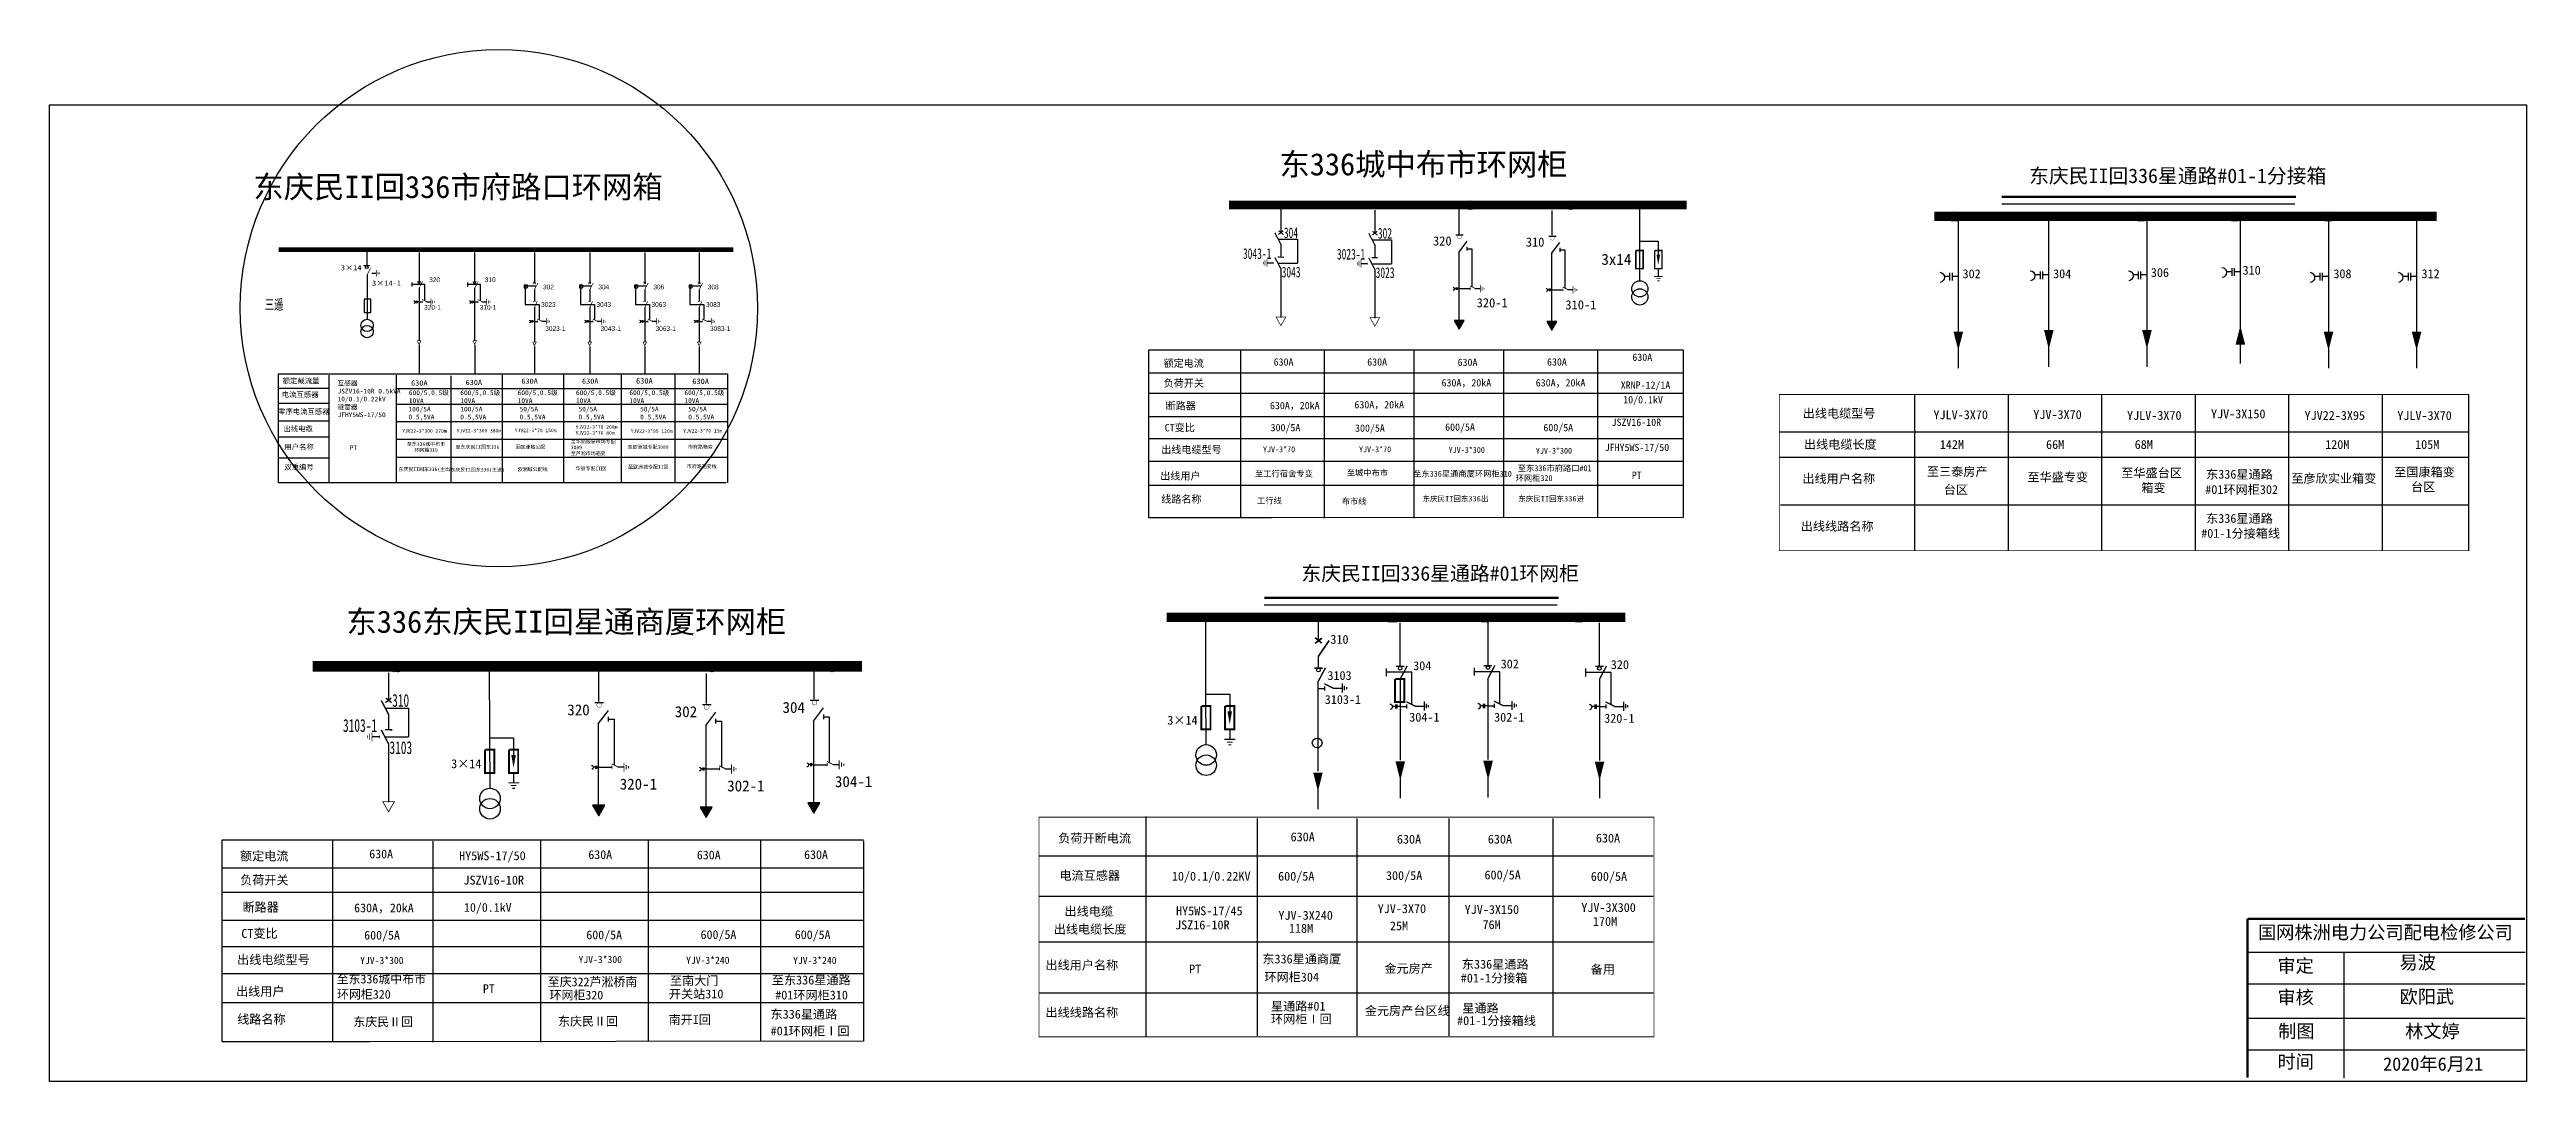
# Model space of a CAD drawing. Extents: x -53 to 504, y -237 to -5.
import ezdxf

# ---------------------------------------------------------------- set-up
doc = ezdxf.new("R2010")
doc.units = 0
doc.header["$LTSCALE"] = 0.774411
doc.linetypes.add('ACAD_ISO02W100', pattern=[15, 12, -3])
doc.linetypes.add('CENTER', pattern=[50.8, 31.75, -6.35, 6.35, -6.35])
doc.layers.get('0').update_dxf_attribs({"linetype": 'CONTINUOUS'})
for name, color, linetype in [('1', 7, 'CONTINUOUS'), ('10KV线路', 7, 'CONTINUOUS'), ('2', 7, 'CONTINUOUS'), ('3', 7, 'CONTINUOUS')]:
    doc.layers.add(name, color=color, linetype=linetype)
doc.styles.add('HZ', font='')
doc.styles.add('hztxt_txtstyle_0.00_0_0', font='simkai.ttf')
doc.styles.add('hztxt_txtstyle_1.80_0_0', font='', dxfattribs={"height": 1.8, "bigfont": 'hztxt.shx'})
doc.styles.add('hztxt_txtstyle_2.70_0_0', font='simkai.ttf', dxfattribs={"height": 2.7})
doc.styles.get("Standard").update_dxf_attribs({"font": '', "height": 2.5})
doc.styles.add('字体', font='', dxfattribs={"height": 2.5})
doc.styles.add('宋体', font='')
doc.styles.get('HZ').set_extended_font_data('SimSun')
doc.styles.get('hztxt_txtstyle_1.80_0_0').set_extended_font_data('hztxt')
doc.styles.get('Standard').set_extended_font_data('SimSun')
doc.styles.get('字体').set_extended_font_data('楷体_GB2312')
doc.styles.get('宋体').set_extended_font_data('SimSun')

msp = doc.modelspace()

# ---------------------------------------------------------------- texts
at = {"style": 'HZ'}
for s, height, p in [('东庆民II回336星通路#01-1分接箱', 3.2683, (392.38, -34.92)), ('302', 2, (377.42, -56.31)), ('304', 2, (397.77, -56.31)), ('306', 2, (419.74, -56.03)), ('310', 2, (440.36, -55.53)), ('308', 2, (460.77, -56.31)), ('312', 2, (480.58, -56.31)), ('出线电缆型号', 2, (341.49, -87.69)), ('YJLV-3X70', 2, (370.88, -88.01)), ('YJV-3X70', 2, (393.32, -87.97)), ('YJLV-3X70', 2, (414.39, -88.16)), ('YJV-3X150', 2, (433.27, -87.82)), ('YJV22-3X95', 2, (454.28, -88.16)), ('YJLV-3X70', 2, (475.14, -88.19)), ('出线电缆长度', 2, (341.76, -94.66)), ('142M', 2, (372.3, -94.7)), ('66M', 2, (396.19, -94.7)), ('68M', 2, (416.11, -94.7)), ('120M', 2, (458.93, -94.7)), ('105M', 2, (479.13, -94.7)), ('出线用户名称', 2, (341.41, -102.36)), ('至三泰房产', 2, (369.41, -100.79)), ('至华盛专变', 2, (392, -102.02)), ('至华盛台区', 2, (413.1, -101.08)), ('东336星通路', 2, (432.16, -101.38)), ('至彦欣实业箱变', 2, (451.33, -102.31)), ('至国康箱变', 2, (474.44, -100.89)), ('台区', 2, (373.2, -104.85)), ('箱变', 2, (417.61, -104.42)), ('#01环网柜302', 2, (431.98, -104.83)), ('台区', 2, (478.24, -104.22)), ('出线线路名称', 2, (341.05, -113.08)), ('东336星通路', 2, (432.16, -111.32)), ('#01-1分接箱线', 2, (431.06, -114.67)), ('东庆民II回336星通路#01环网柜', 3.2683, (228.81, -124.32)), ('310', 2, (235.32, -138.51)), ('3103', 2, (234.65, -146.64)), ('304', 2, (253.93, -144.44)), ('302', 2, (273.6, -144.04)), ('320', 2, (298.35, -144.19)), ('3103-1', 2, (234.05, -152.04)), ('3×14', 2, (198.67, -156.69)), ('304-1', 2, (253.05, -156.01)), ('302-1', 2, (272.12, -156.02)), ('320-1', 2, (296.87, -156.27)), ('3×14', 2, (37.69, -166.48)), ('负荷开断电流', 2, (174.16, -183.21)), ('630A', 2, (226.38, -182.92)), ('630A', 2, (250.28, -183.44)), ('630A', 2, (270.71, -183.43)), ('630A', 2, (295, -183.19)), ('HY5WS-17/50', 2, (39.49, -187.16)), ('电流互感器', 2, (174.41, -191.59)), ('JSZV16-10R', 2, (40.46, -192.64)), ('10/0.1/0.22KV', 2, (199.69, -191.77)), ('600/5A', 2, (223.57, -191.77)), ('300/5A', 2, (247.82, -191.62)), ('600/5A', 2, (269.96, -191.48)), ('600/5A', 2, (293.85, -191.81)), ('出线电缆', 2, (175.57, -199.66)), ('HY5WS-17/45', 2, (200.63, -199.56)), ('YJV-3X240', 2, (223.64, -200.56)), ('YJV-3X70', 2, (245.95, -199.06)), ('YJV-3X150', 2, (265.5, -199.26)), ('YJV-3X300', 2, (291.73, -198.8)), ('170M', 2, (294.34, -201.93)), ('出线电缆长度', 2, (173.13, -203.67)), ('JSZ16-10R', 2, (200.42, -202.72)), ('118M', 2, (226.01, -203.48)), ('25M', 2, (248.71, -202.93)), ('76M', 2, (269.52, -202.66)), ('出线用户名称', 2, (171.27, -211.75)), ('PT', 2, (203.56, -212.63)), ('东336星通商厦', 2, (220.03, -210.37)), ('金元房产', 2, (247.46, -212.5)), ('东336星通路', 2, (264.88, -211.55)), ('环网柜304', 2, (220.49, -214.44)), ('#01-1分接箱', 2, (264.63, -214.66)), ('出线线路名称', 2, (171.27, -222.38)), ('环网柜Ⅰ回', 2, (221.97, -223.88)), ('星通路#01', 2, (221.97, -220.99)), ('金元房产台区线', 2, (243.06, -222)), ('#01-1分接箱线', 2, (263.8, -224.24)), ('星通路', 2, (264.97, -221.42))]:
    msp.add_text(s, height=height, dxfattribs=at).set_placement(p)
at = {"style": '宋体', "width": 0.65}
for s, height, p in [('3043-1', 2.403, (215.67, -51.98)), ('304', 2.403, (224.87, -47.29)), ('3023-1', 2.403, (236.79, -52.11)), ('302', 2.403, (245.99, -47.41)), ('3043', 2.403, (224.37, -56.13)), ('3023', 2.403, (245.49, -56.26)), ('310', 2.884, (24.43, -152.68)), ('3103-1', 2.884, (13.39, -158.31)), ('3103', 2.884, (23.83, -163.29))]:
    msp.add_text(s, height=height, dxfattribs=at).set_placement(p)
at = {"color": 0}
for s, height, p in [('320', 2.055, (258.38, -48.96)), ('310', 2.055, (279.24, -49.22)), ('320-1', 2.055, (268.19, -62.87)), ('310-1', 2.055, (288.13, -63.33)), ('630A', 1.639, (222.57, -75.96)), ('630A', 1.639, (243.6, -75.96)), ('630A', 1.639, (263.92, -76.04)), ('630A', 1.639, (284.02, -75.96)), ('630A', 1.639, (303.2, -74.9)), ('630A，20kA', 1.639, (260.31, -80.65)), ('630A，20kA', 1.639, (281.49, -80.65)), ('XRNP-12/1A', 1.639, (300.58, -81.16)), ('10/0.1kV', 1.639, (301.14, -84.45)), ('630A，20kA', 1.639, (221.74, -85.76)), ('300/5A', 1.639, (221.88, -90.72)), ('630A，20kA', 1.639, (240.72, -85.57)), ('300/5A', 1.639, (240.87, -90.84)), ('600/5A', 1.639, (261.12, -90.61)), ('600/5A', 1.639, (283.2, -90.72)), ('JSZV16-10R', 1.639, (298.51, -89.52)), ('YJV-3*70', 1.328, (220.17, -95.45)), ('YJV-3*70', 1.328, (241.76, -95.45)), ('YJV-3*300', 1.328, (261.91, -95.6)), ('YJV-3*300', 1.328, (281.51, -95.78)), ('JFHY5WS-17/50', 1.6394, (296.98, -95.18)), ('至工行宿舍专变', 1.328, (218.38, -100.94)), ('至城中布市', 1.328, (239.01, -100.72)), ('至东336星通商厦环网柜310', 1.3284, (253.93, -100.94)), ('至东336市府路口#01', 1.3284, (277.46, -99.7)), ('PT', 1.639, (303.08, -101.43)), ('工行线', 1.328, (218.83, -106.99)), ('布市线', 1.328, (237.87, -107.14)), ('环网柜320', 1.328, (276.96, -101.92)), ('320', 2.466, (63.8, -154.6)), ('302', 2.466, (87.96, -155.01)), ('304', 2.466, (112.18, -154.05)), ('320-1', 2.466, (75.58, -171.29)), ('302-1', 2.466, (99.74, -171.7)), ('304-1', 2.466, (123.96, -170.74)), ('630A', 1.967, (19.28, -186.74)), ('630A', 1.967, (68.53, -186.9)), ('630A', 1.967, (92.92, -186.98)), ('630A', 1.967, (117.03, -186.9)), ('630A，20kA', 1.967, (15.89, -198.87)), ('10/0.1kV', 1.967, (40.58, -198.76)), ('600/5A', 1.967, (18.15, -205.01)), ('600/5A', 1.967, (68.08, -204.95)), ('600/5A', 1.967, (93.77, -204.88)), ('600/5A', 1.967, (114.94, -204.9)), ('YJV-3*300', 1.594, (17.24, -210.49)), ('YJV-3*300', 1.594, (66.33, -210.28)), ('YJV-3*240', 1.594, (90.5, -210.46)), ('YJV-3*240', 1.594, (114.56, -210.5)), ('至东336城中布市', 1.967, (11.95, -214.87)), ('环网柜320', 1.967, (12.04, -218.31)), ('PT', 1.967, (44.83, -217.04)), ('至庆322芦淞桥南', 1.967, (59.42, -215.5)), ('环网柜320', 1.967, (59.82, -218.48)), ('东庆民Ⅱ回', 1.967, (15.71, -224.49)), ('东庆民Ⅱ回', 1.967, (61.74, -224.38))]:
    msp.add_text(s, height=height, dxfattribs=at).set_placement(p)
at = {"color": 0, "linetype": 'Continuous', "style": 'hztxt_txtstyle_2.70_0_0'}
for s, p in [('3×14', (12.91, -54.55)), ('3×14-1', (19.93, -58.02))]:
    msp.add_text(s, height=1.183, dxfattribs=at).set_placement(p)
at = {"color": 7, "linetype": 'Continuous', "style": '字体'}
msp.add_text('3x14', height=2.485, dxfattribs=at).set_placement((296.22, -53.32))
at = {"color": 0}
for s, height, style, p in [('320', 1.065, 'hztxt_txtstyle_1.80_0_0', (32.75, -57.2)), ('310', 1.065, 'hztxt_txtstyle_1.80_0_0', (45.25, -57.2)), ('302', 1.065, 'hztxt_txtstyle_1.80_0_0', (58.34, -58.82)), ('304', 1.065, 'hztxt_txtstyle_1.80_0_0', (70.77, -58.82)), ('306', 1.065, 'hztxt_txtstyle_1.80_0_0', (83.14, -58.82)), ('308', 1.065, 'hztxt_txtstyle_1.80_0_0', (95.38, -58.82)), ('320-1', 1.065, 'hztxt_txtstyle_1.80_0_0', (31.62, -63.39)), ('310-1', 1.065, 'hztxt_txtstyle_1.80_0_0', (44.11, -63.39)), ('3023', 1.065, 'hztxt_txtstyle_1.80_0_0', (57.92, -62.76)), ('3043', 1.065, 'hztxt_txtstyle_1.80_0_0', (70.35, -62.76)), ('3063', 1.065, 'hztxt_txtstyle_1.80_0_0', (82.72, -62.76)), ('3083', 1.065, 'hztxt_txtstyle_1.80_0_0', (94.95, -62.76)), ('3023-1', 1.065, 'hztxt_txtstyle_1.80_0_0', (58.83, -68.17)), ('3043-1', 1.065, 'hztxt_txtstyle_1.80_0_0', (71.26, -68.17)), ('3063-1', 1.065, 'hztxt_txtstyle_1.80_0_0', (83.63, -68.17)), ('3083-1', 1.065, 'hztxt_txtstyle_1.80_0_0', (95.87, -68.17)), ('额定电流', 1.661, 'HZ', (197.83, -76.25)), ('负荷开关', 1.661, 'HZ', (197.85, -80.74)), ('CT变比', 1.661, 'HZ', (198.08, -90.75)), ('断路器', 1.661, 'HZ', (198.29, -85.83)), ('出线电缆型号', 1.661, 'HZ', (197.29, -95.68)), ('出线用户', 1.661, 'HZ', (197.08, -101.61)), ('线路名称', 1.661, 'HZ', (197.3, -106.82)), ('额定电流', 1.993, 'HZ', (-9.75, -187.24)), ('负荷开关', 1.993, 'HZ', (-9.73, -192.63)), ('断路器', 1.993, 'HZ', (-9.2, -198.74)), ('CT变比', 1.993, 'HZ', (-9.46, -204.64)), ('出线电缆型号', 1.993, 'HZ', (-10.41, -210.55)), ('出线用户', 1.993, 'HZ', (-10.66, -217.67)), ('线路名称', 1.993, 'HZ', (-10.39, -223.92))]:
    msp.add_text(s, height=height, dxfattribs=dict(at, style=style)).set_placement(p)
at = {"color": 1, "linetype": 'Continuous', "attachment_point": 1, "style": '字体'}
for s, insert, char_height, width in [('{\\fSimSun|b0|i0|c134|p2;\\C0;东\\f楷体_GB2312|b0|i0|c134|p49;336\\fSimSun|b0|i0|c134|p2;城中布市环网柜}', (223.87, -28.19), 5, 82.4937), ('{\\fSimSun|b0|i0|c134|p2;\\C0;东庆民\\f楷体_GB2312|b0|i0|c134|p49;II\\fSimSun|b0|i0|c134|p2;回东\\f楷体_GB2312|b0|i0|c134|p49;336\\fSimSun|b0|i0|c134|p2;出}', (256.06, -105.3), 1.2, 14.6827), ('{\\fSimSun|b0|i0|c134|p2;\\C0;东庆民\\f楷体_GB2312|b0|i0|c134|p49;II\\fSimSun|b0|i0|c134|p2;回东\\f楷体_GB2312|b0|i0|c134|p49;336\\fSimSun|b0|i0|c134|p2;进}', (277.57, -105.3), 1.2, 14.6827), ('{\\fSimSun|b0|i0|c134|p2;\\C0;东\\f楷体_GB2312|b0|i0|c134|p49;336\\fSimSun|b0|i0|c134|p2;东庆民\\f楷体_GB2312|b0|i0|c134|p49;II\\fSimSun|b0|i0|c134|p2;回星通商厦环网柜}', (14.16, -131.04), 5, 120.1685)]:
    msp.add_mtext(s, dxfattribs=dict(at, insert=insert, char_height=char_height, width=width))
at = {"color": 0, "linetype": 'Continuous'}
for s, insert, char_height, width, attachment_point, style in [('{\\fSimSun|b0|i0|c134|p2;电流互感器}', (-0.38, -81.87), 1.1831, 19.073, 1, 'hztxt_txtstyle_2.70_0_0'), ('{\\fSimSun|b0|i0|c134|p2;额定载流量}', (-0.18, -78.79), 1.1831, 19.073, 1, 'hztxt_txtstyle_2.70_0_0'), ('\\A1;{\\fSimSun|b0|i0|c134|p2;互感器\\PJSZV16-10R 0.5kVA\\P10/0.1/0.22kV\\P避雷器\\PJFHY5WS-17/50}', (12.15, -79.39), 1.0648, 19.6339, 1, 'hztxt_txtstyle_2.70_0_0'), ('\\A1;{\\fSimSun|b0|i0|c134|p2;600/5,0.5级\\P10VA}', (28.19, -81.53), 1.0648, 19.6339, 1, 'hztxt_txtstyle_2.70_0_0'), ('{\\fSimSun|b0|i0|c134|p2;630A}', (28.69, -79.28), 1.1831, 19.073, 1, 'hztxt_txtstyle_2.70_0_0'), ('\\A1;{\\fSimSun|b0|i0|c134|p2;600/5,0.5级\\P10VA}', (39.75, -81.53), 1.0648, 19.6339, 1, 'hztxt_txtstyle_2.70_0_0'), ('{\\fSimSun|b0|i0|c134|p2;630A}', (40.94, -79.14), 1.1831, 19.073, 1, 'hztxt_txtstyle_2.70_0_0'), ('\\A1;{\\fSimSun|b0|i0|c134|p2;600/5,0.5级\\P10VA}', (52.64, -81.53), 1.0648, 19.6339, 1, 'hztxt_txtstyle_2.70_0_0'), ('{\\fSimSun|b0|i0|c134|p2;630A}', (53.47, -78.86), 1.1831, 19.073, 1, 'hztxt_txtstyle_2.70_0_0'), ('\\A1;{\\fSimSun|b0|i0|c134|p2;600/5,0.5级\\P10VA}', (65.74, -81.53), 1.0648, 19.6339, 1, 'hztxt_txtstyle_2.70_0_0'), ('{\\fSimSun|b0|i0|c134|p2;630A}', (67.11, -78.86), 1.1831, 19.073, 1, 'hztxt_txtstyle_2.70_0_0'), ('\\A1;{\\fSimSun|b0|i0|c134|p2;600/5,0.5级\\P10VA}', (77.75, -81.53), 1.0648, 19.6339, 1, 'hztxt_txtstyle_2.70_0_0'), ('{\\fSimSun|b0|i0|c134|p2;630A}', (79.24, -78.76), 1.2538, 10.0818, 1, 'hztxt_txtstyle_0.00_0_0'), ('\\A1;{\\fSimSun|b0|i0|c134|p2;600/5,0.5级\\P10VA}', (90.12, -81.53), 1.0648, 19.6339, 1, 'hztxt_txtstyle_2.70_0_0'), ('{\\fSimSun|b0|i0|c134|p2;630A}', (91.89, -78.86), 1.2538, 10.0818, 1, 'hztxt_txtstyle_0.00_0_0'), ('{\\fSimSun|b0|i0|c134|p2;零序电流互感器}', (-1.22, -85.68), 1.1831, 19.073, 1, 'hztxt_txtstyle_2.70_0_0'), ('{\\fSimSun|b0|i0|c134|p2;100/5A\\P0.5,5VA}', (28.1, -85.21), 1.0648, 19.073, 1, 'hztxt_txtstyle_2.70_0_0'), ('{\\fSimSun|b0|i0|c134|p2;100/5A\\P0.5,5VA}', (39.74, -85.21), 1.0648, 19.073, 1, 'hztxt_txtstyle_2.70_0_0'), ('{\\fSimSun|b0|i0|c134|p2;50/5A\\P0.5,5VA}', (53.07, -85.21), 1.0648, 19.073, 1, 'hztxt_txtstyle_2.70_0_0'), ('{\\fSimSun|b0|i0|c134|p2;50/5A\\P0.5,5VA}', (66.32, -85.21), 1.0648, 19.073, 1, 'hztxt_txtstyle_2.70_0_0'), ('{\\fSimSun|b0|i0|c134|p2;50/5A\\P0.5,5VA}', (80.17, -85.21), 1.0648, 19.073, 1, 'hztxt_txtstyle_2.70_0_0'), ('{\\fSimSun|b0|i0|c134|p2;50/5A\\P0.5,5VA}', (90.99, -85.21), 1.0648, 19.073, 1, 'hztxt_txtstyle_2.70_0_0'), ('{\\fSimSun|b0|i0|c134|p2;出线电缆}', (-0.01, -89.57), 1.1831, 19.073, 1, 'hztxt_txtstyle_2.70_0_0'), ('{\\fSimSun|b0|i0|c134|p2;用户名称}', (0.19, -93.67), 1.1831, 19.073, 1, 'hztxt_txtstyle_2.70_0_0'), ('{\\fSimSun|b0|i0|c134|p2;PT}', (14.93, -93.88), 1.069, 8.3165, 1, 'hztxt_txtstyle_0.00_0_0'), ('{\\fSimSun|b0|i0|c134|p2;YJV22-3*300 270m}', (26.68, -90.25), 0.8, 9.5546, 1, 'hztxt_txtstyle_2.70_0_0'), ('{\\fSimSun|b0|i0|c134|p2;至东336城中布市\\P环网箱310}', (32.05, -93.2), 0.8, 12.0298, 2, 'hztxt_txtstyle_2.70_0_0'), ('{\\fSimSun|b0|i0|c134|p2;至东庆民II回东336}', (38.67, -93.87), 0.8, 12.0298, 1, 'hztxt_txtstyle_2.70_0_0'), ('{\\fSimSun|b0|i0|c134|p2;YJV22-3*300 380m}', (38.93, -90.19), 0.8, 19.073, 1, 'hztxt_txtstyle_2.70_0_0'), ('{\\fSimSun|b0|i0|c134|p2;YJV22-3*70 150m}', (52, -90.13), 0.8, 19.073, 1, 'hztxt_txtstyle_2.70_0_0'), ('{\\fSimSun|b0|i0|c134|p2;至欧洲城公配}', (52.14, -93.85), 0.8, 11.4569, 1, 'hztxt_txtstyle_2.70_0_0'), ('{\\fSimSun|b0|i0|c134|p2;至华丽服装市场专配3089\\P至芦淞市场箱变}', (64.59, -92.63), 0.8, 11.4569, 1, 'hztxt_txtstyle_2.70_0_0'), ('{\\fSimSun|b0|i0|c134|p2;\\H0.6762x;YJV22-3*70 200m\\H1.479x;\\P\\H0.6761x;YJV22-3*70 80m}', (65.66, -89.36), 1.1831, 19.073, 1, 'hztxt_txtstyle_2.70_0_0'), ('{\\fSimSun|b0|i0|c134|p2;至欧洲城专配3089}', (77.35, -93.86), 0.8, 11.4569, 1, 'hztxt_txtstyle_2.70_0_0'), ('{\\fSimSun|b0|i0|c134|p2;YJV22-3*95 120m}', (78.07, -90.29), 0.8, 19.073, 1, 'hztxt_txtstyle_2.70_0_0'), ('{\\fSimSun|b0|i0|c134|p2;YJV22-3*70 15m}', (89.87, -90.21), 0.8, 19.073, 1, 'hztxt_txtstyle_2.70_0_0'), ('{\\fSimSun|b0|i0|c134|p2;市府路箱变}', (90.91, -93.82), 0.8, 11.4569, 1, 'hztxt_txtstyle_2.70_0_0'), ('{\\fSimSun|b0|i0|c134|p2;双重编号}', (0.19, -98.21), 1.1831, 19.073, 1, 'hztxt_txtstyle_2.70_0_0'), ('{\\fSimSun|b0|i0|c134|p2;东庆民II回东336(主出)}', (25.85, -98.87), 0.8, 19.073, 1, 'hztxt_txtstyle_2.70_0_0'), ('{\\fSimSun|b0|i0|c134|p2;东庆民II回东336(主进)}', (37.51, -98.97), 0.8, 19.073, 1, 'hztxt_txtstyle_2.70_0_0'), ('{\\fSimSun|b0|i0|c134|p2;欧洲城公配线}', (52.66, -98.88), 0.8, 11.4569, 1, 'hztxt_txtstyle_2.70_0_0'), ('{\\fSimSun|b0|i0|c134|p2;华丽专配II回}', (65.66, -98.69), 0.8, 11.4569, 1, 'hztxt_txtstyle_2.70_0_0'), ('{\\fSimSun|b0|i0|c134|p2;至欧洲城专配II回}', (77.47, -98.33), 0.8, 11.4569, 1, 'hztxt_txtstyle_2.70_0_0'), ('{\\fSimSun|b0|i0|c134|p2;市府路箱变线}', (90.66, -98.22), 0.8, 11.4569, 1, 'hztxt_txtstyle_2.70_0_0')]:
    msp.add_mtext(s, dxfattribs=dict(at, insert=insert, char_height=char_height, width=width, attachment_point=attachment_point, style=style))
at = {"linetype": 'Continuous', "char_height": 3, "attachment_point": 1, "style": '字体'}
for s, insert, width in [('{\\fSimSun|b0|i0|c134|p2;国网株洲电力公司配电检修公司}', (443.82, -201.89), 82.0179), ('审定', (448.2, -209.4), 23.4615), ('{\\fSimSun|b0|i0|c134|p2;易波}', (475.62, -208.66), 23.4615), ('审核', (448.2, -216.47), 23.4615), ('{\\fSimSun|b0|i0|c134|p2;欧阳武}', (475.63, -216.34), 33.0539), ('制图', (448.36, -224.09), 23.4615), ('{\\fSimSun|b0|i0|c134|p2;林文婷}', (476.9, -224.11), 23.4615), ('时间', (448.2, -230.97), 23.4615), ('{\\fSimSun|b0|i0|c134|p2;2020年6月21}', (471.94, -231.49), 23.4615)]:
    msp.add_mtext(s, dxfattribs=dict(at, insert=insert, width=width))
at = {"insert": (293.84, -210.71), "char_height": 2, "width": 27.9775, "attachment_point": 1, "style": 'HZ'}
msp.add_mtext('备用', dxfattribs=at)
at = {"layer": '10KV线路'}
for s, p in [('开关站310', (86.63, -218.24)), ('至南大门', (86.87, -215.25)), ('至东336星通路', (109.77, -215.11)), ('#01环网柜310', (110.53, -218.48)), ('南开I回', (86.55, -224.01)), ('东336星通路', (109.48, -222.79)), ('#01环网柜Ⅰ回', (109.51, -226.55))]:
    msp.add_text(s, height=2, dxfattribs=at).set_placement(p)
at = {"layer": '2', "color": 7, "insert": (-6.76, -33.29), "char_height": 3.9062, "width": 127.1599, "attachment_point": 1, "style": '字体'}
msp.add_mtext('{\\fSimSun|b0|i0|c134|p2;\\H1.28x;东庆民II回336市府路口环网箱}', dxfattribs=at)
at = {"layer": '3', "color": 0, "style": '宋体', "width": 0.65}
msp.add_text('三遥', height=2.286, dxfattribs=at).set_placement((-4.18, -63.37, -0.03))

# ---------------------------------------------------------------- blocks, each defined once
blk = doc.blocks.new('JD')
for points in [[(-2, 0.2), (-2, -0.2), (2, 0.2), (2, -0.2)], [(1, -1.2), (1, -0.8), (-1, -1.2), (-1, -0.8)], [(-0.5, -1.8), (-0.5, -2.2), (0.5, -1.8), (0.5, -2.2)]]:
    blk.add_trace(points)

# ---------------------------------------------------------------- hatches: boundary and pattern name
for points in [[(264.26, -67.76), (265.39, -65.8), (263.13, -65.8)], [(285.12, -68.01), (286.25, -66.05), (283.99, -66.05)], [(70.86, -177.16), (72.21, -174.81), (69.5, -174.81)], [(95.02, -177.57), (96.38, -175.22), (93.66, -175.22)], [(119.24, -176.61), (120.59, -174.26), (117.88, -174.26)]]:
    msp.add_hatch(color=7).paths.add_polyline_path(points)

# ---------------------------------------------------------------- linework, layer by layer
for p, q in [((224.2, -40.9), (224.2, -46.16)), ((245.32, -41.02), (245.32, -46.28)), ((304.84, -40.65), (304.84, -56.97)), ((376.43, -43.45), (376.43, -68.75)), ((396.77, -43.11), (396.77, -68.41)), ((418.82, -43.11), (418.82, -68.41)), ((439.83, -42.38), (439.83, -67.68)), ((459.65, -43.45), (459.65, -68.75)), ((479.45, -43.45), (479.45, -68.75)), ((223.6, -47.55), (227.93, -47.55)), ((224.2, -48.69), (224.2, -51.58)), ((227.93, -47.55), (227.93, -52.92)), ((244.72, -47.68), (249.05, -47.68)), ((245.32, -48.82), (245.32, -51.71)), ((249.05, -47.68), (249.05, -53.05)), ((263.54, -46.58), (265.18, -46.58)), ((266.03, -49.27), (266.03, -50.12)), ((266.05, -49.7), (267.14, -49.7)), ((267.14, -49.7), (267.14, -58.27)), ((284.41, -46.83), (286.04, -46.83)), ((286.9, -49.52), (286.9, -50.37)), ((286.92, -49.95), (288, -49.95)), ((288, -49.95), (288, -58.53)), ((304.82, -47.98), (309.03, -47.98)), ((309.03, -47.98), (309.03, -51.05)), ((222.54, -52.92), (221.08, -52.92)), ((223.52, -52.92), (227.93, -52.92)), ((224.2, -54.22), (224.2, -65.16)), ((243.66, -53.05), (242.2, -53.05)), ((244.64, -53.05), (249.05, -53.05)), ((245.32, -54.34), (245.32, -65.29)), ((309.03, -54.28), (309.03, -55.87)), ((264.26, -58.66), (266.75, -58.66)), ((267.84, -58.63), (268.99, -58.63)), ((285.12, -58.91), (287.61, -58.91)), ((288.71, -58.89), (289.85, -58.89)), ((376.42, -69.1), (376.42, -76.55)), ((396.76, -68.76), (396.76, -76.21)), ((418.82, -68.76), (418.82, -76.21)), ((439.82, -68.03), (439.82, -75.48)), ((459.64, -69.1), (459.64, -76.55)), ((479.44, -69.1), (479.44, -76.55)), ((366.65, -82.44), (366.65, -117.58)), ((366.65, -82.44), (366.65, -117.58)), ((387.67, -82.44), (387.67, -117.58)), ((408.68, -82.44), (408.68, -117.58)), ((429.69, -82.44), (429.69, -117.58)), ((450.7, -82.44), (450.7, -117.58)), ((471.72, -82.44), (471.72, -117.58)), ((471.72, -82.44), (471.72, -117.58)), ((491.13, -82.44), (491.13, -117.58)), ((207.25, -133.55), (207.28, -149.34)), ((232.6, -132.52), (232.6, -137.52)), ((250.93, -133.8), (250.93, -143.52)), ((270.68, -133.66), (270.68, -143.38)), ((295.74, -133.83), (295.74, -143.55)), ((46.27, -143.35), (46.3, -159.13)), ((232.55, -141.2), (232.57, -143.95)), ((23.62, -145.01), (23.62, -151.32)), ((207.28, -149.22), (207.36, -161.29)), ((207.34, -149.84), (212.7, -149.84)), ((212.7, -149.84), (212.7, -153.76)), ((232.51, -146.84), (232.5, -167.18)), ((232.59, -148.54), (234.05, -148.54)), ((235.95, -148.5), (237.93, -148.5)), ((251, -146.39), (251, -164.69)), ((270.74, -146.25), (270.74, -164.55)), ((295.8, -146.42), (295.8, -164.72)), ((22.9, -153), (28.1, -153)), ((23.62, -154.36), (23.62, -157.83)), ((28.1, -153), (28.1, -159.44)), ((70, -151.74), (71.96, -151.74)), ((72.99, -154.97), (72.99, -155.99)), ((73.01, -155.49), (74.31, -155.49)), ((74.31, -155.49), (74.31, -165.77)), ((94.16, -152.15), (96.12, -152.15)), ((97.15, -155.38), (97.15, -156.4)), ((118.38, -151.19), (120.34, -151.19)), ((121.37, -154.42), (121.37, -155.44)), ((121.39, -154.93), (122.69, -154.93)), ((122.69, -154.93), (122.69, -165.22)), ((251, -152.59), (252.45, -152.59)), ((254.35, -152.55), (256.33, -152.55)), ((270.74, -152.46), (272.2, -152.46)), ((274.1, -152.41), (276.08, -152.41)), ((295.8, -152.63), (297.26, -152.63)), ((299.16, -152.59), (301.14, -152.59)), ((21.64, -159.44), (19.88, -159.44)), ((22.81, -159.44), (28.1, -159.44)), ((23.62, -160.99), (23.62, -174.13)), ((46.3, -159.02), (46.38, -171.08)), ((46.36, -159.64), (51.72, -159.64)), ((51.72, -159.64), (51.72, -163.56)), ((97.17, -155.9), (98.48, -155.9)), ((98.48, -155.9), (98.48, -166.18)), ((212.7, -157.87), (212.7, -159.9)), ((70.86, -166.24), (73.84, -166.24)), ((75.16, -166.21), (76.53, -166.21)), ((95.02, -166.65), (98, -166.65)), ((99.32, -166.62), (100.69, -166.62)), ((119.24, -165.69), (122.22, -165.69)), ((123.54, -165.66), (124.91, -165.66)), ((250.99, -165.75), (250.99, -173.2)), ((270.74, -165.61), (270.74, -173.06)), ((295.8, -165.78), (295.8, -173.23)), ((51.72, -167.67), (51.72, -169.69)), ((232.49, -168.24), (232.49, -175.69))]:
    msp.add_line(p, q)
at = {"color": 7}
for p, q in [((264.29, -46.39), (264.29, -40.8)), ((285.16, -46.65), (285.16, -41.06)), ((119.28, -150.97), (119.28, -144.26)), ((70.9, -151.52), (70.9, -144.81)), ((95.06, -151.93), (95.06, -145.22))]:
    msp.add_line(p, q, dxfattribs=at)
at = {"color": 0}
for p, q in [((18.76, -49.88), (18.76, -53.39)), ((18.78, -55.56), (18.78, -65.51)), ((19.83, -55.17), (20.83, -55.17)), ((30.48, -50.53), (30.48, -57.04)), ((42.97, -50.53), (42.97, -57.04)), ((56.4, -50.56), (56.4, -57.4)), ((68.83, -50.56), (68.83, -57.4)), ((81.2, -50.56), (81.2, -57.4)), ((93.44, -50.56), (93.44, -57.4)), ((264.18, -50.54), (264.18, -66.14)), ((285.05, -50.79), (285.05, -66.4)), ((30.48, -58.5), (30.48, -70.33)), ((42.97, -58.5), (42.97, -70.33)), ((54.13, -57.77), (54.76, -57.77)), ((54.13, -57.77), (54.13, -58.48)), ((54.13, -58.48), (54.76, -58.48)), ((54.76, -57.77), (54.76, -58.48)), ((56.4, -58.86), (56.4, -61.5)), ((66.56, -57.77), (67.2, -57.77)), ((66.56, -57.77), (66.56, -58.48)), ((66.56, -58.48), (67.2, -58.48)), ((67.2, -57.77), (67.2, -58.48)), ((68.83, -58.86), (68.83, -61.5)), ((78.93, -57.77), (79.57, -57.77)), ((78.93, -57.77), (78.93, -58.48)), ((78.93, -58.48), (79.57, -58.48)), ((79.57, -57.77), (79.57, -58.48)), ((81.2, -58.86), (81.2, -61.5)), ((91.17, -57.77), (91.8, -57.77)), ((91.17, -57.77), (91.17, -58.48)), ((91.17, -58.48), (91.8, -58.48)), ((91.8, -57.77), (91.8, -58.48)), ((93.44, -58.86), (93.44, -61.5)), ((30.48, -61.64), (31.21, -61.64)), ((32.18, -61.62), (33.18, -61.62)), ((42.97, -61.64), (43.71, -61.64)), ((44.67, -61.62), (45.68, -61.62)), ((56.4, -62.82), (56.4, -70.61)), ((56.4, -66.02), (57.14, -66.02)), ((58.1, -66), (59.1, -66)), ((68.83, -62.82), (68.83, -70.61)), ((68.83, -66.02), (69.57, -66.02)), ((70.53, -66), (71.53, -66)), ((81.2, -62.82), (81.2, -70.61)), ((81.2, -66.02), (81.94, -66.02)), ((82.9, -66), (83.9, -66)), ((93.44, -62.82), (93.44, -70.61)), ((93.44, -66.02), (94.17, -66.02)), ((95.14, -66), (96.14, -66)), ((194.49, -77.6), (209.52, -77.6)), ((209.45, -77.6), (222.13, -77.6)), ((215.13, -72.4), (215.13, -110.21)), ((219.63, -77.6), (314.59, -77.6)), ((233.94, -72.61), (233.94, -110.26)), ((10.3, -81.11), (-1.12, -81.11)), ((194.49, -82.16), (209.46, -82.16)), ((209.39, -82.16), (222.06, -82.16)), ((221.85, -82.16), (314.59, -82.16)), ((10.25, -84.46), (-1.16, -84.46)), ((10.25, -88.43), (-1.16, -88.43)), ((10.21, -92.04), (-1.21, -92.04)), ((194.49, -92.38), (209.35, -92.38)), ((209.28, -92.38), (221.96, -92.38)), ((221.74, -92.38), (314.59, -92.38)), ((10.25, -96.74), (-1.16, -96.74)), ((70.77, -156.49), (70.77, -175.22)), ((94.93, -156.9), (94.93, -175.63)), ((119.14, -155.94), (119.14, -174.67)), ((11, -182.62), (11, -227.99)), ((33.57, -182.87), (33.57, -228.05)), ((-13.76, -188.86), (4.27, -188.86)), ((4.18, -188.86), (19.4, -188.86)), ((16.4, -188.86), (130.35, -188.86)), ((-13.76, -194.33), (4.19, -194.33)), ((4.11, -194.33), (19.32, -194.33)), ((19.07, -194.33), (130.35, -194.33)), ((-13.76, -206.59), (4.06, -206.59)), ((3.98, -206.59), (19.19, -206.59)), ((18.93, -206.59), (130.35, -206.59))]:
    msp.add_line(p, q, dxfattribs=at)
at = {"color": 0, "linetype": 'ACAD_ISO02W100'}
for p, q in [((56.72, -58.14), (54.33, -58.14)), ((54.33, -58.14), (54.33, -62.21)), ((69.15, -58.14), (66.76, -58.14)), ((66.76, -58.14), (66.76, -62.21)), ((81.52, -58.14), (79.13, -58.14)), ((79.13, -58.14), (79.13, -62.21)), ((93.76, -58.14), (91.37, -58.14)), ((91.37, -58.14), (91.37, -62.21)), ((54.33, -62.21), (57.48, -62.21)), ((57.48, -62.21), (57.48, -65.56)), ((66.76, -62.21), (69.91, -62.21)), ((69.91, -62.21), (69.91, -65.56)), ((79.13, -62.21), (82.28, -62.21)), ((82.28, -62.21), (82.28, -65.56)), ((91.37, -62.21), (94.52, -62.21)), ((94.52, -62.21), (94.52, -65.56))]:
    msp.add_line(p, q, dxfattribs=at)
at = {"color": 0, "linetype": 'CENTER'}
for p, q in [((30.48, -71.29), (30.48, -77.84)), ((42.98, -71.29), (42.98, -77.84)), ((56.4, -71.66), (56.4, -77.8)), ((68.83, -71.66), (68.83, -77.8)), ((81.2, -71.66), (81.2, -77.8)), ((93.44, -71.66), (93.44, -77.8))]:
    msp.add_line(p, q, dxfattribs=at)
at = {"color": 0, "linetype": 'Continuous'}
for p, q in [((-1.19, -77.82), (99.76, -77.82)), ((-1.14, -102.29), (-1.14, -77.82)), ((49.17, -77.87), (49.17, -102.28)), ((62.92, -77.87), (62.92, -102.28)), ((75.93, -77.88), (75.93, -102.3)), ((99.82, -77.84), (99.82, -102.3)), ((10.19, -78.08), (10.19, -102.28)), ((25.16, -81.09), (99.8, -81.09)), ((25.34, -78.08), (25.34, -102.28)), ((37.63, -78.25), (37.63, -102.27)), ((87.95, -77.97), (87.95, -102.38)), ((25.34, -84.6), (99.82, -84.6)), ((25.34, -88.53), (99.7, -88.53)), ((25.34, -92.51), (99.9, -92.51)), ((25.34, -96.55), (99.8, -96.55)), ((99.54, -102.29), (-1.06, -102.29))]:
    msp.add_line(p, q, dxfattribs=at)
at = {"linetype": 'Continuous'}
for p, q in [((336.23, -90.84), (491.13, -90.84)), ((336.23, -96.52), (491.13, -96.52)), ((336.49, -107.24), (491.13, -107.24)), ((237.98, -147.47), (237.98, -149.47)), ((238.44, -147.99), (238.44, -148.91)), ((238.91, -148.25), (238.91, -148.68)), ((256.38, -151.52), (256.38, -153.52)), ((256.85, -152.04), (256.85, -152.96)), ((257.31, -152.3), (257.31, -152.73)), ((276.13, -151.39), (276.13, -153.38)), ((276.6, -151.9), (276.6, -152.82)), ((277.06, -152.17), (277.06, -152.59)), ((301.19, -151.56), (301.19, -153.55)), ((301.65, -152.07), (301.65, -152.99)), ((302.12, -152.34), (302.12, -152.76)), ((193.84, -177.32), (193.84, -226.81)), ((218.84, -177.81), (218.84, -226.65)), ((241.26, -177.81), (241.26, -226.65)), ((261.91, -177.81), (261.91, -226.65)), ((285.29, -177.81), (285.29, -226.65)), ((169.97, -186.19), (307.87, -186.19)), ((169.97, -195.22), (307.87, -195.22)), ((169.97, -205.53), (307.87, -205.53)), ((441.5, -207.84), (503.86, -207.84)), ((463.14, -207.85), (463.14, -236.18)), ((169.97, -216.98), (307.87, -216.98)), ((441.5, -214.95), (503.86, -214.95)), ((441.5, -222.7), (503.86, -222.7)), ((441.5, -229.8), (503.86, -229.8))]:
    msp.add_line(p, q, dxfattribs=at)
msp.add_lwpolyline([(-52.58, -17.32), (504.17, -17.32), (504.17, -236.92), (-52.58, -236.92)], close=True, dxfattribs=at)
for points, const_width in [([(212.51, -39.86), (315.41, -39.86)], 2), ([(386.22, -38), (452.4, -38)], 0.525), ([(371.05, -42.43), (484.01, -42.43)], 2.1), ([(224.2, -48.69), (222.84, -46.1)], 0.273), ([(224.71, -45.64), (223.62, -46.5)], 0.273), ([(223.68, -45.64), (224.78, -46.5)], 0.273), ([(245.32, -48.82), (243.95, -46.23)], 0.273), ([(245.83, -45.77), (244.74, -46.63)], 0.273), ([(244.8, -45.77), (245.9, -46.63)], 0.273), ([(263.54, -46.58), (265.18, -46.58)], 0.139), ([(284.41, -46.83), (286.04, -46.83)], 0.139), ([(304, -50.08), (304, -54.18), (305.65, -54.18), (305.65, -50.08), (304.05, -50.08)], 0.347), ([(308.21, -50.08), (308.21, -54.18), (309.85, -54.18), (309.85, -50.08), (308.26, -50.08)], 0.347), ([(220.24, -52.61), (220.24, -53.2)], 0.119), ([(220.64, -52.25), (220.64, -53.53)], 0.119), ([(221.07, -52.05), (221.07, -53.72)], 0.119), ([(222.54, -52.62), (222.54, -53.22)], 0.119), ([(224.2, -54.22), (222.84, -51.63)], 0.273), ([(224.89, -51.6), (223.5, -51.56)], 0.273), ([(241.36, -52.74), (241.36, -53.33)], 0.119), ([(241.76, -52.37), (241.76, -53.66)], 0.119), ([(242.19, -52.18), (242.19, -53.85)], 0.119), ([(243.66, -52.75), (243.66, -53.34)], 0.119), ([(245.32, -54.34), (243.95, -51.76)], 0.273), ([(246.01, -51.73), (244.62, -51.68)], 0.273), ([(266.7, -58.05), (267.91, -58.66)], 0.182), ([(266.75, -58.38), (266.75, -58.94)], 0.182), ([(287.56, -58.31), (288.78, -58.91)], 0.182), ([(287.61, -58.63), (287.61, -59.19)], 0.182), ([(220.47, -128.15), (286.65, -128.15)], 0.525), ([(198.49, -132.58), (301.62, -132.58)], 2.1), ([(231.88, -138.4), (233.42, -137.24)], 0.378), ([(231.89, -137.13), (233.38, -138.37)], 0.378), ([(232.6, -141.37), (235.04, -137.78)], 0.378), ([(6.55, -143.57), (130.02, -143.57)], 2.4), ([(231.7, -143.99), (233.56, -143.99)], 0.315), ([(232.63, -146.9), (234.21, -143.91)], 0.315), ([(250.07, -143.56), (251.93, -143.56)], 0.315), ([(251, -146.47), (252.57, -143.48)], 0.315), ([(269.81, -143.42), (271.67, -143.42)], 0.315), ([(270.74, -146.33), (272.32, -143.34)], 0.315), ([(294.87, -143.59), (296.73, -143.59)], 0.315), ([(295.8, -146.5), (297.38, -143.51)], 0.315), ([(233.97, -147.49), (236.07, -148.54)], 0.315), ([(234.05, -148.06), (234.05, -149.03)], 0.315), ([(249.83, -146.4), (249.83, -151.62), (251.92, -151.62), (251.92, -146.4), (249.89, -146.4)], 0.441), ([(23.62, -154.36), (21.99, -151.26)], 0.327), ([(24.24, -150.71), (22.93, -151.74)], 0.327), ([(23.01, -150.71), (24.32, -151.74)], 0.327), ([(70, -151.74), (71.96, -151.74)], 0.167), ([(94.16, -152.15), (96.12, -152.15)], 0.167), ([(118.38, -151.19), (120.34, -151.19)], 0.167), ([(206.29, -152.52), (206.29, -157.74), (208.38, -157.74), (208.38, -152.52), (206.36, -152.52)], 0.441), ([(211.65, -152.52), (211.65, -157.74), (213.74, -157.74), (213.74, -152.52), (211.72, -152.52)], 0.441), ([(252.37, -151.54), (254.47, -152.59)], 0.315), ([(252.45, -152.11), (252.45, -153.08)], 0.315), ([(272.12, -151.41), (274.22, -152.46)], 0.315), ([(272.2, -151.97), (272.2, -152.94)], 0.315), ([(297.18, -151.58), (299.28, -152.63)], 0.315), ([(297.26, -152.14), (297.26, -153.11)], 0.315), ([(18.88, -159.07), (18.88, -159.77)], 0.143), ([(19.35, -158.63), (19.35, -160.17)], 0.143), ([(19.87, -158.39), (19.87, -160.41)], 0.143), ([(21.64, -159.09), (21.64, -159.8)], 0.143), ([(23.62, -160.99), (21.99, -157.89)], 0.327), ([(24.46, -157.86), (22.79, -157.8)], 0.327), ([(45.31, -162.31), (45.31, -167.54), (47.41, -167.54), (47.41, -162.31), (45.38, -162.31)], 0.441), ([(50.67, -162.31), (50.67, -167.54), (52.76, -167.54), (52.76, -162.31), (50.74, -162.31)], 0.441), ([(73.79, -165.51), (75.24, -166.24)], 0.219), ([(73.84, -165.9), (73.84, -166.58)], 0.219), ([(97.95, -165.92), (99.41, -166.65)], 0.219), ([(98, -166.31), (98, -166.99)], 0.219), ([(122.16, -164.96), (123.62, -165.69)], 0.219), ([(122.22, -165.35), (122.22, -166.02)], 0.219)]:
    msp.add_lwpolyline(points, dxfattribs=dict(const_width=const_width))
for points in [[(386.22, -39.62), (452.08, -39.62)], [(374.52, -55.14), (374.52, -56.86)], [(375.05, -55.14), (375.05, -56.86)], [(394.86, -55.59), (393.67, -55.59)], [(394.86, -54.8), (394.86, -56.52)], [(395.39, -54.8), (395.39, -56.52)], [(396.76, -55.59), (395.39, -55.59)], [(416.92, -55.59), (415.73, -55.59)], [(416.92, -54.8), (416.92, -56.52)], [(417.45, -54.8), (417.45, -56.52)], [(418.82, -55.59), (417.45, -55.59)], [(437.92, -54.86), (436.73, -54.86)], [(437.92, -54.06), (437.92, -55.79)], [(438.45, -54.06), (438.45, -55.79)], [(439.82, -54.86), (438.45, -54.86)], [(457.74, -55.14), (457.74, -56.86)], [(458.27, -55.14), (458.27, -56.86)], [(477.55, -55.14), (477.55, -56.86)], [(478.08, -55.14), (478.08, -56.86)], [(263.65, -58.65), (263.26, -58.65)], [(263.65, -58.39), (263.65, -58.95)], [(263.82, -58.39), (263.82, -58.95)], [(264.26, -58.65), (263.82, -58.65)], [(284.51, -58.9), (284.12, -58.9)], [(284.51, -58.65), (284.51, -59.2)], [(284.68, -58.65), (284.68, -59.2)], [(285.12, -58.9), (284.68, -58.9)], [(374.52, -55.93), (373.33, -55.93)], [(376.42, -55.93), (375.05, -55.93)], [(457.74, -55.93), (456.55, -55.93)], [(459.64, -55.93), (458.27, -55.93)], [(477.55, -55.93), (476.35, -55.93)], [(479.44, -55.93), (478.08, -55.93)], [(220.47, -129.77), (286.32, -129.77)], [(247.89, -144.04), (247.89, -145.79)], [(267.64, -143.9), (267.64, -145.66)], [(292.7, -144.07), (292.7, -145.83)], [(249.94, -152.58), (249.27, -152.58)], [(249.94, -152.13), (249.94, -153.09)], [(250.23, -152.13), (250.23, -153.09)], [(250.99, -152.58), (250.23, -152.58)], [(269.68, -152.44), (269.02, -152.44)], [(269.68, -152), (269.68, -152.96)], [(269.98, -152), (269.98, -152.96)], [(270.74, -152.44), (269.98, -152.44)], [(294.74, -152.61), (294.08, -152.61)], [(294.74, -152.17), (294.74, -153.13)], [(295.04, -152.17), (295.04, -153.13)], [(295.8, -152.61), (295.04, -152.61)], [(70.12, -166.23), (69.66, -166.23)], [(70.12, -165.92), (70.12, -166.59)], [(70.33, -165.92), (70.33, -166.59)], [(70.86, -166.23), (70.33, -166.23)], [(94.28, -166.64), (93.82, -166.64)], [(94.28, -166.33), (94.28, -167)], [(94.49, -166.33), (94.49, -167)], [(95.02, -166.64), (94.49, -166.64)], [(118.5, -165.68), (118.04, -165.68)], [(118.5, -165.37), (118.5, -166.04)], [(118.7, -165.37), (118.7, -166.04)], [(119.23, -165.68), (118.7, -165.68)]]:
    msp.add_lwpolyline(points)
at = {"color": 0}
for points, const_width in [([(-1.06, -49.88), (101.15, -49.88)], 1.06), ([(17.96, -53.44), (19.46, -53.44)], 0.253), ([(18.78, -55.6), (19.58, -54.09)], 0.16), ([(30.01, -57.06), (30.95, -57.06)], 0.16), ([(30.48, -58.54), (31.28, -57.02)], 0.16), ([(31.17, -61.11), (32.24, -61.64)], 0.16), ([(42.5, -57.06), (43.45, -57.06)], 0.16), ([(42.97, -58.54), (43.77, -57.02)], 0.16), ([(43.67, -61.11), (44.74, -61.64)], 0.16), ([(56.09, -57.64), (56.74, -57.16)], 0.16), ([(56.1, -57.11), (56.73, -57.63)], 0.16), ([(56.4, -58.9), (57.2, -57.38)], 0.16), ([(68.53, -57.11), (69.16, -57.63)], 0.16), ([(68.53, -57.64), (69.18, -57.16)], 0.16), ([(68.83, -58.9), (69.63, -57.38)], 0.16), ([(80.89, -57.64), (81.54, -57.16)], 0.16), ([(80.9, -57.11), (81.53, -57.63)], 0.16), ([(81.2, -58.9), (82, -57.38)], 0.16), ([(93.13, -57.64), (93.78, -57.16)], 0.16), ([(93.14, -57.11), (93.77, -57.63)], 0.16), ([(93.44, -58.9), (94.24, -57.38)], 0.16), ([(31.21, -61.39), (31.21, -61.89)], 0.16), ([(43.71, -61.39), (43.71, -61.89)], 0.16), ([(56.11, -61.54), (56.7, -61.54)], 0.16), ([(56.37, -63.01), (57.04, -61.51)], 0.16), ([(57.09, -65.48), (58.16, -66.02)], 0.16), ([(57.14, -65.77), (57.14, -66.26)], 0.16), ([(68.54, -61.54), (69.14, -61.54)], 0.16), ([(68.8, -63.01), (69.47, -61.51)], 0.16), ([(69.53, -65.48), (70.59, -66.02)], 0.16), ([(69.57, -65.77), (69.57, -66.26)], 0.16), ([(80.91, -61.54), (81.5, -61.54)], 0.16), ([(81.17, -63.01), (81.84, -61.51)], 0.16), ([(81.89, -65.48), (82.96, -66.02)], 0.16), ([(81.94, -65.77), (81.94, -66.26)], 0.16), ([(93.15, -61.54), (93.74, -61.54)], 0.16), ([(93.4, -63.01), (94.08, -61.51)], 0.16), ([(94.13, -65.48), (95.2, -66.02)], 0.16), ([(94.17, -65.77), (94.17, -66.26)], 0.16), ([(30.08, -70.36), (30.9, -70.36), (30.48, -71.18), (30.09, -70.34)], 0.16), ([(42.58, -70.36), (43.39, -70.36), (42.98, -71.18), (42.59, -70.34)], 0.16), ([(56.01, -70.66), (56.82, -70.66), (56.4, -71.48), (56.02, -70.64)], 0.16), ([(68.44, -70.66), (69.25, -70.66), (68.83, -71.48), (68.45, -70.64)], 0.16), ([(80.81, -70.66), (81.62, -70.66), (81.2, -71.48), (80.82, -70.64)], 0.16), ([(93.04, -70.66), (93.86, -70.66), (93.44, -71.48), (93.05, -70.64)], 0.16)]:
    msp.add_lwpolyline(points, dxfattribs=dict(at, const_width=const_width))
for points, const_width in [([(263.9, -47.03, 1), (264.81, -47.03, 1)], 0.0695), ([(284.76, -47.29, 1), (285.67, -47.29, 1)], 0.0695), ([(70.43, -152.29, 1), (71.51, -152.29, 1)], 0.0834), ([(94.59, -152.7, 1), (95.68, -152.7, 1)], 0.0834), ([(118.81, -151.74, 1), (119.89, -151.74, 1)], 0.0834)]:
    msp.add_lwpolyline(points, format="xyb", close=True, dxfattribs=dict(const_width=const_width))
for points, format in [([(309.03, -51, 0.809, 0, 0), (309.03, -53.31, 0, 0, 0)], "xyseb"), ([(372.32, -54.96, -0.877934), (372.36, -57.25)], "xyb"), ([(392.65, -54.62, -0.877934), (392.7, -56.92)], "xyb"), ([(414.71, -54.62, -0.877934), (414.76, -56.92)], "xyb"), ([(435.72, -53.89, -0.877934), (435.76, -56.18)], "xyb"), ([(455.53, -54.96, -0.877934), (455.58, -57.25)], "xyb"), ([(475.34, -54.96, -0.877934), (475.38, -57.25)], "xyb"), ([(262.94, -58.34, -0.877934), (262.95, -59.07)], "xyb"), ([(283.8, -58.59, -0.877934), (283.81, -59.33)], "xyb"), ([(439.86, -71.26, 2.15, 0, 0), (439.86, -66.99, 0, 0, 0)], "xyseb"), ([(376.46, -68.32, 2.15, 0, 0), (376.46, -72.59, 0, 0, 0)], "xyseb"), ([(396.8, -67.98, 2.15, 0, 0), (396.8, -72.25, 0, 0, 0)], "xyseb"), ([(418.86, -67.98, 2.15, 0, 0), (418.86, -72.25, 0, 0, 0)], "xyseb"), ([(459.68, -68.32, 2.15, 0, 0), (459.68, -72.59, 0, 0, 0)], "xyseb"), ([(479.48, -68.32, 2.15, 0, 0), (479.48, -72.59, 0, 0, 0)], "xyseb"), ([(212.7, -153.69, 1.03, 0, 0), (212.7, -156.63, 0, 0, 0)], "xyseb"), ([(248.71, -152.04, -0.877934), (248.73, -153.31)], "xyb"), ([(268.45, -151.9, -0.877934), (268.48, -153.18)], "xyb"), ([(293.51, -152.07, -0.877934), (293.54, -153.35)], "xyb"), ([(51.72, -163.49, 1.03, 0, 0), (51.72, -166.43, 0, 0, 0)], "xyseb"), ([(69.27, -165.85, -0.877934), (69.29, -166.74)], "xyb"), ([(93.43, -166.26, -0.877934), (93.45, -167.15)], "xyb"), ([(117.65, -165.3, -0.877934), (117.66, -166.19)], "xyb"), ([(232.53, -167.45, 2.15, 0, 0), (232.53, -171.72, 0, 0, 0)], "xyseb"), ([(251.03, -164.96, 2.15, 0, 0), (251.03, -169.23, 0, 0, 0)], "xyseb"), ([(270.77, -164.82, 2.15, 0, 0), (270.77, -169.09, 0, 0, 0)], "xyseb"), ([(295.83, -165, 2.15, 0, 0), (295.83, -169.27, 0, 0, 0)], "xyseb")]:
    msp.add_lwpolyline(points, format=format)
for points in [[(18.15, -61.07), (18.15, -64.05), (19.62, -64.05), (19.62, -61.03), (18.15, -61.03)], [(28.87, -57.31), (28.87, -58.19)], [(41.36, -57.31), (41.36, -58.19)], [(29.94, -61.63), (29.6, -61.63)], [(29.94, -61.41), (29.94, -61.89)], [(30.09, -61.41), (30.09, -61.89)], [(30.48, -61.63), (30.09, -61.63)], [(42.44, -61.63), (42.1, -61.63)], [(42.44, -61.41), (42.44, -61.89)], [(42.59, -61.41), (42.59, -61.89)], [(42.97, -61.63), (42.59, -61.63)], [(55.86, -66.01), (55.52, -66.01)], [(55.86, -65.78), (55.86, -66.27)], [(56.01, -65.78), (56.01, -66.27)], [(56.4, -66.01), (56.01, -66.01)], [(68.29, -66.01), (67.96, -66.01)], [(68.29, -65.78), (68.29, -66.27)], [(68.44, -65.78), (68.44, -66.27)], [(68.83, -66.01), (68.44, -66.01)], [(80.66, -66.01), (80.32, -66.01)], [(80.66, -65.78), (80.66, -66.27)], [(80.81, -65.78), (80.81, -66.27)], [(81.2, -66.01), (80.81, -66.01)], [(92.9, -66.01), (92.56, -66.01)], [(92.9, -65.78), (92.9, -66.27)], [(93.05, -65.78), (93.05, -66.27)], [(93.44, -66.01), (93.05, -66.01)]]:
    msp.add_lwpolyline(points, dxfattribs=at)
at = {"color": 0, "linetype": 'ACAD_ISO02W100'}
for points in [[(31.79, -61.39), (31.79, -57.75), (28.87, -57.75)], [(44.28, -61.39), (44.28, -57.75), (41.36, -57.75)]]:
    msp.add_lwpolyline(points, dxfattribs=at)
at = {"color": 0}
for points in [[(29.32, -61.36, -0.877934), (29.33, -62.01)], [(41.81, -61.36, -0.877934), (41.83, -62.01)], [(55.24, -65.73, -0.877934), (55.25, -66.38)], [(67.67, -65.73, -0.877934), (67.68, -66.38)], [(80.04, -65.73, -0.877934), (80.05, -66.38)], [(92.28, -65.73, -0.877934), (92.29, -66.38)]]:
    msp.add_lwpolyline(points, format="xyb", dxfattribs=at)
for points, const_width in [([(223.1, -65.04), (224.2, -66.96), (225.3, -65.04)], 0.153), ([(244.22, -65.17), (245.32, -67.09), (246.41, -65.17)], 0.153), ([(22.31, -173.99), (23.62, -176.29), (24.94, -173.99)], 0.184)]:
    msp.add_lwpolyline(points, close=True, dxfattribs=dict(at, const_width=const_width))
at = {"color": 7}
for points in [[(264.26, -67.76), (265.39, -65.8), (263.13, -65.8)], [(285.12, -68.01), (286.25, -66.05), (283.99, -66.05)], [(70.86, -177.16), (72.21, -174.81), (69.5, -174.81)], [(95.02, -177.57), (96.38, -175.22), (93.66, -175.22)], [(119.24, -176.61), (120.59, -174.26), (117.88, -174.26)]]:
    msp.add_lwpolyline(points, close=True, dxfattribs=at)
at = {"linetype": 'Continuous'}
for points, const_width in [([(366.65, -82.44), (336.23, -82.44), (336.23, -117.58), (491.16, -117.58), (491.16, -82.44), (366.65, -82.44)], 0.21), ([(200.26, -177.49), (169.83, -177.49), (169.83, -226.87), (308.06, -226.87), (308.06, -177.49), (200.26, -177.49)], 0.21), ([(441.46, -200.34), (441.46, -236.07)], 0.5), ([(441.5, -200.34), (503.86, -200.34)], 0.5)]:
    msp.add_lwpolyline(points, dxfattribs=dict(at, const_width=const_width))
at = {"linetype": 'ACAD_ISO02W100'}
for points in [[(253.66, -152.1), (253.66, -144.92), (247.89, -144.92)], [(273.4, -151.96), (273.4, -144.78), (267.64, -144.78)], [(298.46, -152.13), (298.46, -144.95), (292.7, -144.95)]]:
    msp.add_lwpolyline(points, dxfattribs=at)
at = {"color": 1, "linetype": 'Continuous'}
msp.add_circle((48.42, -63.04), 58.14, dxfattribs=at)
for centre, radius in [((266.68, -39.88), 0.996), ((266.77, -39.88), 0.996), ((289.28, -39.88), 0.996), ((375.27, -42.46), 1.05), ((375.92, -42.46), 1.05), ((417.29, -42.46), 1.05), ((417.94, -42.46), 1.05), ((438.31, -42.46), 1.05), ((438.96, -42.46), 1.05), ((459.32, -42.46), 1.05), ((459.97, -42.46), 1.05), ((304.88, -58.7), 1.82), ((304.88, -60.52), 1.82), ((248.8, -132.61), 1.05), ((249.21, -132.61), 1.05), ((249.45, -132.61), 1.05), ((249.86, -132.61), 1.05), ((269.81, -132.61), 1.05), ((270.46, -132.61), 1.05), ((290.83, -132.61), 1.05), ((291.48, -132.61), 1.05), ((24.85, -143.6), 1.19), ((25.6, -143.6), 1.19), ((25.89, -143.6), 1.19), ((96.22, -143.6), 1.19), ((96.33, -143.6), 1.19), ((123.34, -143.6), 1.19), ((232.63, -144.43), 0.404), ((251, -144.01), 0.404), ((270.74, -143.87), 0.404), ((295.8, -144.04), 0.404), ((207.4, -163.5), 2.31), ((232.35, -160.79), 1.09), ((207.4, -165.81), 2.31), ((46.42, -173.29), 2.31), ((46.42, -175.6), 2.31)]:
    msp.add_circle(centre, radius)
at = {"color": 0}
for centre, radius in [((18.71, -53.8), 0.325), ((30.48, -57.29), 0.205), ((42.97, -57.29), 0.205)]:
    msp.add_circle(centre, radius, dxfattribs=at)
at = {"layer": '1'}
for points in [[(262.93, -58.33, -0.877934), (262.95, -59.07)], [(283.8, -58.58, -0.877934), (283.81, -59.32)], [(69.27, -165.84, -0.877934), (69.29, -166.73)], [(93.43, -166.25, -0.877934), (93.45, -167.14)], [(117.65, -165.29, -0.877934), (117.66, -166.18)]]:
    msp.add_lwpolyline(points, format="xyb", dxfattribs=at)
at = {"layer": '2'}
for p, q in [((264.18, -50.54), (266.07, -48.02)), ((285.05, -50.79), (286.93, -48.28)), ((194.49, -72.4), (209.46, -72.4)), ((194.49, -110.21), (194.49, -72.4)), ((209.39, -72.4), (222.06, -72.4)), ((221.85, -72.4), (314.59, -72.4)), ((254.1, -72.43), (254.1, -110.26)), ((274.25, -72.56), (274.25, -110.02)), ((295.33, -72.56), (295.33, -110.14)), ((314.59, -72.53), (314.59, -110.12)), ((194.49, -87.42), (219.45, -87.42)), ((209.07, -87.42), (221.75, -87.42)), ((221.54, -87.42), (314.59, -87.42)), ((194.49, -97.42), (314.59, -97.42)), ((209.46, -102.89), (194.49, -102.89)), ((222.06, -102.89), (209.39, -102.89)), ((314.59, -102.89), (221.85, -102.89)), ((209.46, -110.21), (194.49, -110.21)), ((222.06, -110.21), (209.39, -110.21)), ((314.59, -110.12), (221.85, -110.21)), ((70.77, -156.49), (73.03, -153.48)), ((94.93, -156.9), (97.19, -153.89)), ((119.14, -155.94), (121.4, -152.93)), ((-13.76, -182.62), (4.19, -182.62)), ((-13.76, -227.99), (-13.76, -182.62)), ((4.11, -182.62), (19.32, -182.62)), ((19.07, -182.62), (130.35, -182.62)), ((57.76, -182.66), (57.76, -228.05)), ((81.95, -182.81), (81.95, -227.76)), ((107.25, -182.81), (107.25, -227.91)), ((130.35, -182.78), (130.35, -227.88)), ((-13.76, -200.64), (16.18, -200.64)), ((3.73, -200.64), (18.95, -200.64)), ((18.69, -200.64), (130.35, -200.64)), ((-13.76, -212.65), (130.35, -212.65)), ((4.19, -219.21), (-13.76, -219.21)), ((19.32, -219.21), (4.11, -219.21)), ((130.35, -219.21), (19.07, -219.21)), ((4.19, -227.99), (-13.76, -227.99)), ((19.32, -227.99), (4.11, -227.99)), ((130.35, -227.88), (19.07, -227.99))]:
    msp.add_line(p, q, dxfattribs=at)
at = {"layer": '2', "color": 0}
for centre in [(18.79, -66.92), (18.79, -68.32)]:
    msp.add_circle(centre, 1.39, dxfattribs=at)

# ---------------------------------------------------------------- block references
at = {"color": 0, "xscale": 0.3726728757211477, "yscale": 0.3726728757211477, "zscale": 0.3726728757211694, "rotation": 90}
for p in [(20.85, -55.19), (33.19, -61.65), (45.69, -61.65), (59.12, -66.02), (71.55, -66.02), (83.92, -66.02), (96.15, -66.02)]:
    msp.add_blockref('JD', p, dxfattribs=at)
at = {"rotation": 90}
for p, xscale, yscale, zscale in [((269, -58.67), 0.4250017950198526, 0.4250017950198526, 0.4250017950949055), ((289.87, -58.92), 0.4250017950198526, 0.4250017950198526, 0.4250017950949055), ((76.55, -166.25), 0.5100021540238231, 0.5100021540238231, 0.5100021541138866), ((100.71, -166.66), 0.5100021540238231, 0.5100021540238231, 0.5100021541138866), ((124.93, -165.7), 0.5100021540238231, 0.5100021540238231, 0.5100021541138866)]:
    msp.add_blockref('JD', p, dxfattribs=dict(at, xscale=xscale, yscale=yscale, zscale=zscale))
for p, xscale, yscale, zscale in [((309.06, -55.94), 0.4851788865133813, 0.4851788864461355, 0.4851788865323265), ((212.73, -159.99), 0.6177798457109702, 0.6177798457109702, 0.6177798457227108), ((51.75, -169.78), 0.6177798457109702, 0.6177798457109702, 0.6177798457227108)]:
    msp.add_blockref('JD', p, dxfattribs=dict(xscale=xscale, yscale=yscale, zscale=zscale))

msp.set_redraw_order([(e.dxf.handle, doc.entitydb.next_handle()) for e in msp.query("TEXT MTEXT ATTDEF DIMENSION ARC_DIMENSION")])  # texts and dimensions are drawn at this point

doc.saveas('drawing.dxf')
